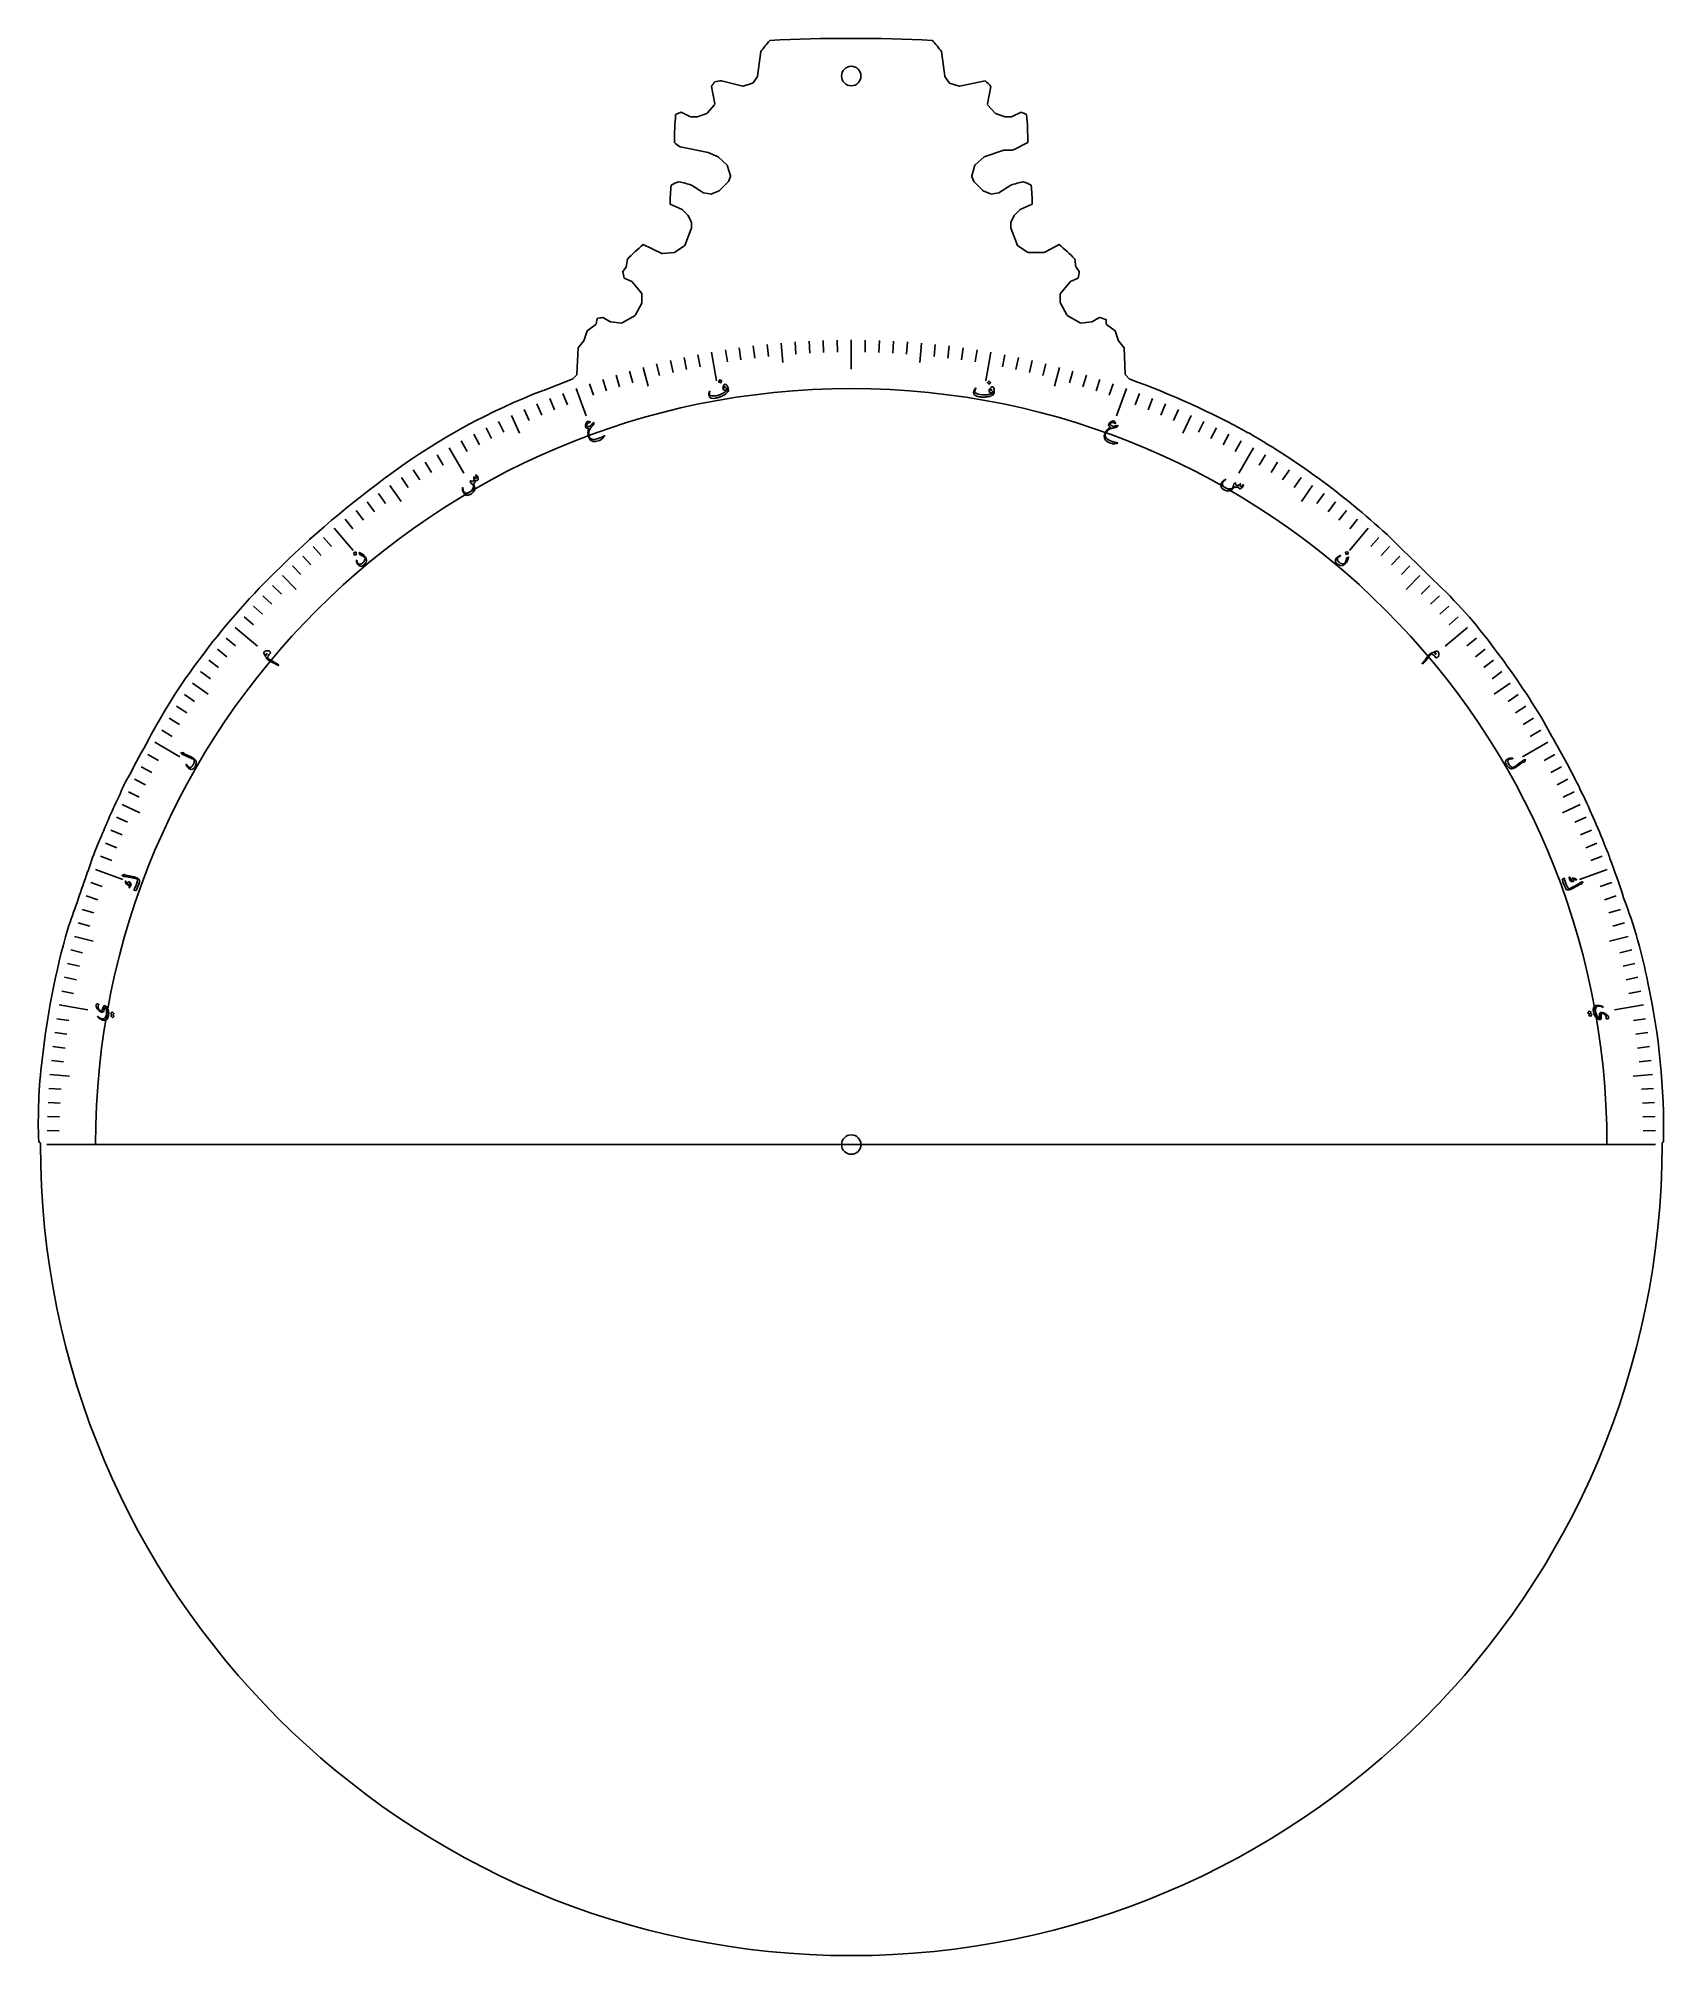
# Model space of a CAD drawing. Header units: millimetres. Extents: x -125 to 125, y -125 to 170.
import ezdxf

# ---------------------------------------------------------------- set-up
doc = ezdxf.new("R2010")
doc.units = ezdxf.units.MM
for name, color, linetype in [('CUT_INNER', 6, 'Continuous'), ('CUT_OUTER', 1, 'Continuous'), ('ENGRAVE', 7, 'Continuous'), ('ENGRAVE_FINE', 8, 'Continuous'), ('TEXT', 5, 'Continuous')]:
    doc.layers.add(name, color=color, linetype=linetype)

msp = doc.modelspace()

# ---------------------------------------------------------------- linework, layer by layer
at = {"layer": 'CUT_INNER'}
for centre in [(0, 164.67), (0, 0)]:
    msp.add_circle(centre, 1.5, dxfattribs=at)
at = {"layer": 'CUT_OUTER'}
for points in [[(-14.45, 164.67), (-13.94, 168.44), (-13.94, 168.44)], [(13.9, 168.44), (13.9, 168.44), (14.41, 164.67)], [(-21.04, 160.39), (-21.54, 163.08), (-21.54, 163.08)], [(-19.99, 163.95), (-19.98, 163.95), (-16.74, 163.09)], [(-16.66, 163.1), (-15.2, 163.58)], [(-15.12, 163.64), (-14.47, 164.61)], [(14.44, 164.61), (15.08, 163.64)], [(15.16, 163.58), (16.62, 163.09)], [(16.7, 163.09), (20.64, 163.95), (20.64, 163.95)], [(21.5, 163.08), (21.5, 163.08), (21, 160.39)], [(-22.21, 158.96), (-21.07, 160.26)], [(21.03, 160.26), (22.17, 158.96)], [(-26.21, 159.1), (-26.21, 159.1), (-24.86, 158.43)], [(-24.79, 158.41), (-23.64, 158.41)], [(-23.59, 158.42), (-22.27, 158.92)], [(22.23, 158.92), (23.55, 158.42)], [(23.61, 158.41), (24.75, 158.41)], [(24.82, 158.43), (26.17, 159.1), (26.17, 159.1)], [(-20.53, 152.2), (-22.05, 152.88), (-22.06, 152.88), (-22.08, 152.89), (-26.38, 153.75), (-26.38, 153.75)], [(-19.16, 151.01), (-20.49, 152.18)], [(-18.62, 149.3), (-19.11, 150.94)], [(19.07, 150.94), (18.58, 149.3)], [(20.44, 152.17), (19.12, 151.01)], [(23.38, 153.22), (20.49, 152.2)], [(24.79, 153.23), (24.79, 153.23), (23.43, 153.23)], [(-24.65, 147.87), (-24.65, 147.87), (-22.78, 146.68)], [(-20.31, 147.02), (-18.97, 148.37)], [(-18.94, 148.42), (-18.62, 149.2)], [(18.58, 149.2), (18.9, 148.42)], [(18.93, 148.37), (20.27, 147.02)], [(22.74, 146.68), (24.61, 147.87), (24.62, 147.87)], [(-26.06, 144.08), (-27.94, 144.93), (-27.94, 144.93)], [(-22.72, 146.65), (-21.58, 146.49)], [(-21.5, 146.5), (-20.36, 146.99)], [(20.32, 146.99), (21.46, 146.5)], [(21.55, 146.49), (22.68, 146.65)], [(27.9, 144.93), (27.9, 144.93), (26.02, 144.08)], [(-25.19, 143.22), (-26.02, 144.05)], [(-24.67, 142.2), (-25.16, 143.18)], [(-24.65, 141.16), (-24.65, 142.13)], [(24.62, 142.13), (24.62, 141.16)], [(25.12, 143.18), (24.63, 142.2)], [(25.98, 144.05), (25.15, 143.22)], [(-25.67, 138.58), (-24.66, 141.1)], [(24.63, 141.1), (25.64, 138.58)], [(-34.68, 135.29), (-34.51, 136.46), (-34.51, 136.46)], [(-32.09, 138.71), (-32.08, 138.7), (-29.19, 137.34)], [(-29.11, 137.33), (-27.29, 137.49)], [(-27.22, 137.52), (-25.73, 138.51)], [(25.69, 138.51), (27.17, 137.52)], [(27.25, 137.5), (29.76, 137.5)], [(29.84, 137.51), (32.05, 138.7), (32.05, 138.71)], [(34.47, 136.46), (34.47, 136.46), (34.64, 135.29)], [(-35.2, 134.56), (-35.2, 134.56), (-34.7, 135.22)], [(-33.85, 133.02), (-35.02, 133.52), (-35.03, 133.52)], [(-32.3, 131.14), (-33.79, 132.97)], [(33.76, 132.97), (32.26, 131.14)], [(34.99, 133.52), (34.99, 133.52), (33.81, 133.02)], [(34.67, 135.22), (35.16, 134.56), (35.16, 134.56)], [(-32.26, 129.75), (-32.26, 131.05)], [(32.22, 131.05), (32.22, 129.75)], [(-39.34, 126.49), (-39.18, 127.29), (-39.18, 127.3)], [(-38.31, 127.47), (-38.31, 127.47), (-37.13, 126.79)], [(-35.33, 126.63), (-33.33, 127.79)], [(-33.28, 127.85), (-32.28, 129.68)], [(32.24, 129.68), (33.24, 127.85)], [(33.3, 127.79), (35.29, 126.63)], [(37.09, 126.79), (38.27, 127.47), (38.27, 127.47)], [(39.31, 127.12), (39.31, 127.12), (39.31, 126.51)], [(-41.24, 123.87), (-40.73, 125.39), (-40.73, 125.39), (-40.73, 125.4), (-39.39, 126.4)], [(-37.07, 126.77), (-35.42, 126.61)], [(35.38, 126.61), (37.03, 126.77)], [(39.37, 126.39), (40.69, 125.4), (40.69, 125.39), (40.69, 125.39), (41.2, 123.87)], [(-42.29, 118.71), (-42.12, 122.8), (-42.11, 122.8), (-42.11, 122.8), (-41.27, 123.82)], [(41.23, 123.82), (42.07, 122.8), (42.08, 122.8), (42.08, 122.8), (42.25, 118.71)], [(-42.96, 117.98), (-42.33, 118.61)], [(42.29, 118.61), (42.92, 117.98)], [(-47.47, 116.23), (-43.01, 117.95)], [(83.22, 93.41), (85.3, 91.37)], [(106.73, 65.23), (107.75, 63.36)], [(-116.62, 45.18), (-115.87, 46.89), (-115.78, 47.13)], [(-125, 0), (-125, 0.22), (-125.27, 0.4), (-125.27, 0.4)], [(125.23, 0.4), (125.23, 0.4), (125, 0.25), (125, 0)]]:
    msp.add_lwpolyline(points, dxfattribs=at)
for centre, radius, start, end in [((2.74, 156.51), 20.5, 138.2303, 144.4215), ((-0.02, -81.44), 251.92, 87.1482, 92.8518), ((-4.1, 155.46), 22.19, 35.7905, 41.5072), ((-14.63, 158.44), 8.33, 140.1876, 146.1427), ((-18.71, 153.04), 10.98, 96.6938, 102.1818), ((-16.71, 163.24), 0.15, 255.2479, 288.4488), ((-15.24, 163.73), 0.15, 288.4488, 326.3259), ((-14.6, 164.69), 0.15, 326.3259, 352.234), ((14.56, 164.69), 0.15, 187.766, 213.6741), ((15.2, 163.73), 0.15, 213.6741, 251.5651), ((16.67, 163.24), 0.15, 251.5651, 282.273), ((12.46, 154.91), 12.19, 42.0852, 47.8329), ((-21.18, 160.36), 0.15, 318.8324, 10.6259), ((21.15, 160.36), 0.15, 169.3741, 221.1676), ((18.92, 154.76), 46.17, 175.0296, 180.3996), ((-23.06, 149.96), 9.67, 108.9859, 114.5034), ((-24.79, 158.56), 0.15, 243.4349, 270), ((-23.64, 158.56), 0.15, 270, 290.5504), ((-22.32, 159.06), 0.15, 290.5504, 318.8324), ((22.28, 159.06), 0.15, 221.1676, 249.4496), ((23.61, 158.56), 0.15, 249.4496, 270), ((24.75, 158.56), 0.15, 270, 296.5651), ((22.94, 149.74), 9.9, 65.5611, 70.9495), ((-17.85, 154.8), 45.06, 359.5344, 5.0363), ((-19.6, 163.12), 11.58, 228.63, 234.1119), ((13.37, 179.1), 28.28, 293.8235, 299.3069), ((-20.59, 152.06), 0.15, 48.8067, 66.0119), ((-19.25, 150.9), 0.15, 16.703, 48.8067), ((19.22, 150.9), 0.15, 131.1933, 163.297), ((20.54, 152.06), 0.15, 109.4375, 131.1933), ((23.43, 153.08), 0.15, 90, 109.4375), ((1.41, 144.68), 29.35, 173.7664, 179.5149), ((-22.03, 136.15), 13.05, 110.3156, 116.0972), ((-31, 128.34), 20.53, 71.9951, 77.5), ((-19.08, 148.47), 0.15, 315, 338.2272), ((-18.76, 149.26), 0.15, 338.2272, 16.703), ((18.72, 149.26), 0.15, 163.297, 201.8443), ((19.04, 148.47), 0.15, 201.8443, 224.9741), ((30.74, 129.17), 19.67, 102.3912, 108.1328), ((21.73, 135.56), 13.69, 64.0379, 69.5493), ((-1.32, 144.69), 29.22, 0.4724, 6.2463), ((-22.7, 146.8), 0.15, 237.5264, 261.8285), ((-21.56, 146.64), 0.15, 261.8285, 293.2057), ((-20.42, 147.13), 0.15, 293.2057, 315), ((20.38, 147.13), 0.15, 224.9741, 246.7943), ((21.52, 146.64), 0.15, 246.7943, 278.1715), ((22.66, 146.8), 0.15, 278.1715, 302.4566), ((-26.12, 143.94), 0.15, 45.0414, 65.5362), ((-25.3, 143.11), 0.15, 26.5651, 45.0414), ((-24.8, 142.13), 0.15, 360, 26.5651), ((24.77, 142.13), 0.15, 153.4349, 180), ((25.26, 143.11), 0.15, 135, 153.4349), ((26.09, 143.94), 0.15, 114.4638, 135), ((-24.8, 141.16), 0.15, 338.1891, 0), ((24.77, 141.16), 0.15, 180, 201.8109), ((-10.24, 112.74), 33.93, 130.0786, 135.6587), ((-29.12, 137.48), 0.15, 244.786, 275.2216), ((-27.3, 137.64), 0.15, 275.2216, 303.6901), ((-25.81, 138.63), 0.15, 303.6901, 338.1891), ((25.78, 138.63), 0.15, 201.8109, 236.2887), ((27.25, 137.65), 0.15, 236.2887, 270), ((29.76, 137.65), 0.15, 270, 298.297), ((9.79, 112.31), 34.53, 44.3757, 49.8571), ((-24.78, 135.77), 10.49, 186.6321, 192.3814), ((-34.82, 135.31), 0.15, 323.1135, 351.8865), ((-33.91, 132.88), 0.15, 39.2791, 66.7943), ((33.87, 132.88), 0.15, 113.2057, 140.6983), ((34.79, 135.31), 0.15, 188.1135, 216.8865), ((24.86, 135.74), 10.37, 347.6549, 353.4657), ((-32.41, 131.05), 0.15, 360, 39.2791), ((32.37, 131.05), 0.15, 140.6983, 180), ((-36.99, 118.61), 8.95, 98.4542, 104.0997), ((-33.41, 127.92), 0.15, 300.2479, 331.408), ((-32.41, 129.75), 0.15, 331.408, 0), ((32.37, 129.75), 0.15, 180, 208.621), ((33.37, 127.92), 0.15, 208.621, 239.7371), ((35.11, 116.24), 11.67, 68.9028, 74.268), ((-39.48, 126.52), 0.15, 306.8533, 348.7219), ((-37.05, 126.92), 0.15, 240.2615, 264.3017), ((-35.41, 126.76), 0.15, 264.3017, 300.2479), ((35.37, 126.76), 0.15, 239.7371, 275.6983), ((37.02, 126.92), 0.15, 275.6983, 299.713), ((39.46, 126.51), 0.15, 180, 233.1715), ((-41.38, 123.91), 0.15, 320.1809, 341.5651), ((41.35, 123.91), 0.15, 198.4349, 219.7784), ((-42.43, 118.72), 0.15, 315, 357.6191), ((42.4, 118.72), 0.15, 182.3809, 225.0518), ((-11.33, 22.31), 100.64, 111.0473, 126.1092), ((-43.06, 118.09), 0.15, 291.0364, 315), ((43.02, 118.09), 0.15, 225.0518, 248.9636), ((-2.08, -5.84), 131.73, 61.2566, 70.0021), ((2.51, 7.32), 118.01, 46.8465, 60.1375), ((15.75, -16.7), 148.11, 125.6786, 134.9888), ((1.23, 1.25), 123.24, 44.0581, 46.9908), ((-11.05, 8.86), 111.1, 134.5354, 143.5184), ((39.6, 32.9), 73.76, 36.1974, 47.1172), ((-31.33, 22.34), 86.79, 142.7101, 152.5436), ((2.03, 2.55), 122.03, 30.9074, 37.2811), ((-0.99, 0.54), 123.87, 150.0676, 152.8613), ((0.81, 0.44), 124.08, 26.5993, 30.4718), ((-93, 46.06), 21.28, 148.9126, 158.3981), ((-0.58, 0.25), 124.37, 154.4474, 157.856), ((104.97, 51.91), 7.93, 21.6088, 31.0614), ((0.3, 0.14), 124.67, 21.5528, 26.0173), ((-424.46, 150.58), 325.38, 340.392, 341.0997), ((105.14, 40.59), 12.33, 16.5218, 25.7022), ((-1329.21, 457.29), 1280.67, 340.66426, 341.04946), ((1.39, 0.48), 123.53, 17.6919, 20.6735), ((48.41, 10.77), 75.74, 10.791, 21.0931), ((-6.76, 0.34), 118.67, 163.8941, 173.8603), ((19.55, 2.38), 105.69, 358.9287, 12.3296), ((-45.12, 3.43), 80.21, 173.1283, 182.1625), ((0, 0), 125, 180, 0)]:
    msp.add_arc(centre, radius, start, end, dxfattribs=at)
at = {"layer": 'ENGRAVE'}
for points in [[(-21.53, 122.12), (-20.75, 117.68)], [(-10.81, 123.53), (-10.55, 120.54)], [(0, 124), (0, 119.5)], [(0, 124), (0, 119.5)], [(10.81, 123.53), (10.55, 120.54)], [(21.53, 122.12), (20.75, 117.68)], [(-32.09, 119.77), (-31.32, 116.88)], [(32.09, 119.77), (31.32, 116.88)], [(-42.41, 116.52), (-40.87, 112.29)], [(42.41, 116.52), (40.87, 112.29)], [(-52.4, 112.38), (-51.14, 109.66)], [(52.4, 112.38), (51.14, 109.66)], [(-62, 107.39), (-59.75, 103.49)], [(62, 107.39), (59.75, 103.49)], [(-71.12, 101.57), (-69.4, 99.12)], [(71.12, 101.57), (69.4, 99.12)], [(-79.71, 94.99), (-76.81, 91.54)], [(79.71, 94.99), (76.81, 91.54)], [(-87.68, 87.68), (-85.56, 85.56)], [(87.68, 87.68), (85.56, 85.56)], [(-94.99, 79.71), (-91.54, 76.81)], [(94.99, 79.71), (91.54, 76.81)], [(-101.57, 71.12), (-99.12, 69.4)], [(101.57, 71.12), (99.12, 69.4)], [(-107.39, 62), (-103.49, 59.75)], [(107.39, 62), (103.49, 59.75)], [(-112.38, 52.4), (-109.66, 51.14)], [(112.38, 52.4), (109.66, 51.14)], [(-116.52, 42.41), (-112.29, 40.87)], [(116.52, 42.41), (112.29, 40.87)], [(-119.77, 32.09), (-116.88, 31.32)], [(119.77, 32.09), (116.88, 31.32)], [(-122.12, 21.53), (-117.68, 20.75)], [(122.12, 21.53), (117.68, 20.75)], [(-123.53, 10.81), (-120.54, 10.55)], [(123.53, 10.81), (120.54, 10.55)], [(-124, 0), (-119.5, 0)], [(-124, 0), (124, 0)], [(124, 0), (119.5, 0)]]:
    msp.add_lwpolyline(points, dxfattribs=at)
msp.add_arc((0, 0), 116.5, 0, 180, dxfattribs=at)
at = {"layer": 'ENGRAVE_FINE'}
for points in [[(-25.78, 121.29), (-25.39, 119.46)], [(-23.66, 121.72), (-23.3, 119.88)], [(-19.4, 122.47), (-19.1, 120.62)], [(-17.26, 122.79), (-17, 120.94)], [(-15.11, 123.08), (-14.88, 121.21)], [(-12.96, 123.32), (-12.77, 121.46)], [(-8.65, 123.7), (-8.52, 121.83)], [(-6.49, 123.83), (-6.39, 121.96)], [(-4.33, 123.92), (-4.26, 122.05)], [(-2.16, 123.98), (-2.13, 122.11)], [(2.16, 123.98), (2.13, 122.11)], [(4.33, 123.92), (4.26, 122.05)], [(6.49, 123.83), (6.39, 121.96)], [(8.65, 123.7), (8.52, 121.83)], [(12.96, 123.32), (12.77, 121.46)], [(15.11, 123.08), (14.88, 121.21)], [(17.26, 122.79), (17, 120.94)], [(19.4, 122.47), (19.1, 120.62)], [(23.66, 121.72), (23.3, 119.88)], [(25.78, 121.29), (25.39, 119.46)], [(-36.25, 118.58), (-35.71, 116.79)], [(-34.18, 119.2), (-33.66, 117.39)], [(-30, 120.32), (-29.54, 118.5)], [(-27.89, 120.82), (-27.47, 118.99)], [(27.89, 120.82), (27.47, 118.99)], [(30, 120.32), (29.54, 118.5)], [(34.18, 119.2), (33.66, 117.39)], [(36.25, 118.58), (35.71, 116.79)], [(-44.44, 115.76), (-43.77, 114.01)], [(-40.37, 117.24), (-39.76, 115.47)], [(-38.32, 117.93), (-37.74, 116.15)], [(38.32, 117.93), (37.74, 116.15)], [(40.37, 117.24), (39.76, 115.47)], [(44.44, 115.76), (43.77, 114.01)], [(-50.44, 113.28), (-49.67, 111.57)], [(-48.45, 114.14), (-47.72, 112.42)], [(-46.45, 114.97), (-45.75, 113.23)], [(46.45, 114.97), (45.75, 113.23)], [(48.45, 114.14), (47.72, 112.42)], [(50.44, 113.28), (49.67, 111.57)], [(-58.21, 109.49), (-57.33, 107.83)], [(-56.29, 110.48), (-55.44, 108.81)], [(-54.36, 111.45), (-53.54, 109.77)], [(54.36, 111.45), (53.54, 109.77)], [(56.29, 110.48), (55.44, 108.81)], [(58.21, 109.49), (57.33, 107.83)], [(-60.12, 108.45), (-59.21, 106.81)], [(60.12, 108.45), (59.21, 106.81)], [(-67.54, 104), (-66.51, 102.42)], [(-65.71, 105.16), (-64.72, 103.57)], [(-63.86, 106.29), (-62.9, 104.68)], [(63.86, 106.29), (62.9, 104.68)], [(65.71, 105.16), (64.72, 103.57)], [(67.54, 104), (66.51, 102.42)], [(-69.34, 102.8), (-68.29, 101.25)], [(69.34, 102.8), (68.29, 101.25)], [(-76.34, 97.71), (-75.19, 96.24)], [(-74.63, 99.03), (-73.5, 97.53)], [(-72.89, 100.32), (-71.78, 98.8)], [(72.89, 100.32), (71.78, 98.8)], [(74.63, 99.03), (73.5, 97.53)], [(76.34, 97.71), (75.19, 96.24)], [(-78.04, 96.37), (-76.86, 94.91)], [(78.04, 96.37), (76.86, 94.91)], [(-82.97, 92.15), (-81.72, 90.76)], [(-81.35, 93.58), (-80.12, 92.17)], [(81.35, 93.58), (80.12, 92.17)], [(82.97, 92.15), (81.72, 90.76)], [(-86.14, 89.2), (-84.84, 87.85)], [(-84.57, 90.69), (-83.29, 89.32)], [(84.57, 90.69), (83.29, 89.32)], [(86.14, 89.2), (84.84, 87.85)], [(-89.2, 86.14), (-87.85, 84.84)], [(89.2, 86.14), (87.85, 84.84)], [(-92.15, 82.97), (-90.76, 81.72)], [(-90.69, 84.57), (-89.32, 83.29)], [(90.69, 84.57), (89.32, 83.29)], [(92.15, 82.97), (90.76, 81.72)], [(-93.58, 81.35), (-92.17, 80.12)], [(93.58, 81.35), (92.17, 80.12)], [(-96.37, 78.04), (-94.91, 76.86)], [(96.37, 78.04), (94.91, 76.86)], [(-99.03, 74.63), (-97.53, 73.5)], [(-97.71, 76.34), (-96.24, 75.19)], [(97.71, 76.34), (96.24, 75.19)], [(99.03, 74.63), (97.53, 73.5)], [(-100.32, 72.89), (-98.8, 71.78)], [(100.32, 72.89), (98.8, 71.78)], [(-102.8, 69.34), (-101.25, 68.29)], [(102.8, 69.34), (101.25, 68.29)], [(-105.16, 65.71), (-103.57, 64.72)], [(-104, 67.54), (-102.42, 66.51)], [(104, 67.54), (102.42, 66.51)], [(105.16, 65.71), (103.57, 64.72)], [(-106.29, 63.86), (-104.68, 62.9)], [(106.29, 63.86), (104.68, 62.9)], [(-108.45, 60.12), (-106.81, 59.21)], [(108.45, 60.12), (106.81, 59.21)], [(-110.48, 56.29), (-108.81, 55.44)], [(-109.49, 58.21), (-107.83, 57.33)], [(109.49, 58.21), (107.83, 57.33)], [(110.48, 56.29), (108.81, 55.44)], [(-111.45, 54.36), (-109.77, 53.54)], [(111.45, 54.36), (109.77, 53.54)], [(-113.28, 50.44), (-111.57, 49.67)], [(113.28, 50.44), (111.57, 49.67)], [(-114.14, 48.45), (-112.42, 47.72)], [(114.14, 48.45), (112.42, 47.72)], [(-115.76, 44.44), (-114.01, 43.77)], [(-114.97, 46.45), (-113.23, 45.75)], [(114.97, 46.45), (113.23, 45.75)], [(115.76, 44.44), (114.01, 43.77)], [(-117.24, 40.37), (-115.47, 39.76)], [(117.24, 40.37), (115.47, 39.76)], [(-118.58, 36.25), (-116.79, 35.71)], [(-117.93, 38.32), (-116.15, 37.74)], [(117.93, 38.32), (116.15, 37.74)], [(118.58, 36.25), (116.79, 35.71)], [(-119.2, 34.18), (-117.39, 33.66)], [(119.2, 34.18), (117.39, 33.66)], [(-120.32, 30), (-118.5, 29.54)], [(120.32, 30), (118.5, 29.54)], [(-120.82, 27.89), (-118.99, 27.47)], [(120.82, 27.89), (118.99, 27.47)], [(-121.72, 23.66), (-119.88, 23.3)], [(-121.29, 25.78), (-119.46, 25.39)], [(121.29, 25.78), (119.46, 25.39)], [(121.72, 23.66), (119.88, 23.3)], [(-122.47, 19.4), (-120.62, 19.1)], [(122.47, 19.4), (120.62, 19.1)], [(-123.08, 15.11), (-121.21, 14.88)], [(-122.79, 17.26), (-120.94, 17)], [(122.79, 17.26), (120.94, 17)], [(123.08, 15.11), (121.21, 14.88)], [(-123.32, 12.96), (-121.46, 12.77)], [(123.32, 12.96), (121.46, 12.77)], [(-123.83, 6.49), (-121.96, 6.39)], [(-123.7, 8.65), (-121.83, 8.52)], [(123.7, 8.65), (121.83, 8.52)], [(123.83, 6.49), (121.96, 6.39)], [(-123.92, 4.33), (-122.05, 4.26)], [(123.92, 4.33), (122.05, 4.26)], [(-123.98, 2.16), (-122.11, 2.13)], [(123.98, 2.16), (122.11, 2.13)]]:
    msp.add_lwpolyline(points, dxfattribs=at)
at = {"layer": 'TEXT'}
for points in [[(-19.53, 117.16), (-19.45, 117.18), (-19.38, 117.16), (-19.3, 117.12), (-19.21, 117.03), (-19.13, 116.92), (-19.06, 116.79), (-19, 116.63), (-18.95, 116.44), (-18.93, 116.37), (-18.93, 116.3), (-18.93, 116.24), (-18.94, 116.19), (-18.99, 116.07), (-19.06, 115.95), (-19.17, 115.83), (-19.32, 115.71), (-19.4, 115.65), (-19.48, 115.59), (-19.57, 115.54), (-19.66, 115.49), (-19.76, 115.44), (-19.86, 115.39), (-19.96, 115.34), (-20.06, 115.29), (-20.17, 115.25), (-20.27, 115.21), (-20.38, 115.17), (-20.48, 115.14), (-20.58, 115.11), (-20.68, 115.09), (-20.77, 115.06), (-20.87, 115.04), (-21.27, 115), (-21.58, 115.05), (-21.8, 115.19), (-21.93, 115.43), (-21.94, 115.48), (-21.95, 115.55), (-21.95, 115.63), (-21.95, 115.71), (-21.95, 115.8), (-21.93, 115.9), (-21.9, 115.99), (-21.87, 116.08), (-21.86, 116.09), (-21.85, 116.1), (-21.84, 116.11), (-21.83, 116.11), (-21.82, 116.11), (-21.81, 116.11), (-21.8, 116.1), (-21.79, 116.09), (-21.79, 116.08), (-21.79, 116.07), (-21.79, 116.06), (-21.79, 116.05), (-21.85, 115.84), (-21.85, 115.67), (-21.8, 115.54), (-21.68, 115.45), (-21.45, 115.38), (-21.17, 115.37), (-20.85, 115.4), (-20.48, 115.5), (-20.32, 115.55), (-20.16, 115.61), (-20, 115.68), (-19.84, 115.75), (-19.69, 115.84), (-19.53, 115.93), (-19.38, 116.03), (-19.23, 116.14), (-19.15, 116.2), (-19.09, 116.27), (-19.06, 116.33), (-19.04, 116.4), (-19.06, 116.44), (-19.09, 116.48), (-19.12, 116.51), (-19.16, 116.54), (-19.17, 116.54), (-19.17, 116.53), (-19.18, 116.53), (-19.18, 116.51), (-19.22, 116.42), (-19.27, 116.35), (-19.32, 116.3), (-19.39, 116.27), (-19.52, 116.24), (-19.62, 116.26), (-19.71, 116.33), (-19.77, 116.44), (-19.78, 116.54), (-19.77, 116.67), (-19.73, 116.83), (-19.65, 117.02), (-19.63, 117.07), (-19.6, 117.11), (-19.56, 117.14), (-19.53, 117.16)], [(-20.3, 117.82), (-20.29, 117.83), (-20.29, 117.83), (-20.28, 117.83), (-20.27, 117.83), (-20.19, 117.82), (-20.12, 117.79), (-20.05, 117.76), (-19.99, 117.73), (-19.98, 117.72), (-19.98, 117.71), (-19.97, 117.71), (-19.98, 117.7), (-20.1, 117.4), (-20.11, 117.39), (-20.11, 117.39), (-20.12, 117.39), (-20.14, 117.39), (-20.15, 117.4), (-20.17, 117.41), (-20.19, 117.42), (-20.22, 117.43), (-20.26, 117.45), (-20.31, 117.47), (-20.36, 117.49), (-20.42, 117.51), (-20.43, 117.51), (-20.43, 117.52), (-20.43, 117.52), (-20.43, 117.53)], [(-19.4, 116.67), (-19.39, 116.68), (-19.39, 116.7), (-19.4, 116.72), (-19.42, 116.73), (-19.48, 116.76), (-19.54, 116.76), (-19.58, 116.73), (-19.61, 116.67), (-19.62, 116.66), (-19.62, 116.64), (-19.61, 116.63), (-19.6, 116.62), (-19.55, 116.6), (-19.49, 116.6), (-19.45, 116.62), (-19.4, 116.67)], [(21.72, 116.78), (21.8, 116.77), (21.86, 116.73), (21.92, 116.65), (21.98, 116.55), (22.02, 116.42), (22.04, 116.26), (22.04, 116.09), (22.02, 115.9), (22.01, 115.83), (21.99, 115.76), (21.97, 115.71), (21.94, 115.66), (21.86, 115.56), (21.74, 115.48), (21.6, 115.4), (21.42, 115.34), (21.33, 115.31), (21.23, 115.29), (21.13, 115.26), (21.02, 115.25), (20.92, 115.23), (20.81, 115.22), (20.69, 115.21), (20.58, 115.2), (20.46, 115.2), (20.35, 115.2), (20.24, 115.2), (20.14, 115.2), (20.03, 115.21), (19.93, 115.22), (19.84, 115.23), (19.74, 115.24), (19.35, 115.34), (19.07, 115.5), (18.92, 115.7), (18.87, 115.96), (18.88, 116.02), (18.9, 116.09), (18.92, 116.16), (18.94, 116.24), (18.98, 116.33), (19.03, 116.41), (19.09, 116.49), (19.16, 116.56), (19.16, 116.57), (19.18, 116.57), (19.19, 116.57), (19.2, 116.57), (19.21, 116.57), (19.22, 116.56), (19.22, 116.56), (19.23, 116.54), (19.23, 116.53), (19.22, 116.52), (19.22, 116.51), (19.21, 116.5), (19.08, 116.33), (19.03, 116.17), (19.04, 116.03), (19.11, 115.91), (19.31, 115.76), (19.56, 115.65), (19.88, 115.58), (20.26, 115.54), (20.43, 115.53), (20.6, 115.53), (20.77, 115.54), (20.94, 115.56), (21.12, 115.59), (21.29, 115.62), (21.47, 115.66), (21.65, 115.71), (21.75, 115.74), (21.82, 115.79), (21.88, 115.84), (21.92, 115.89), (21.91, 115.94), (21.9, 115.98), (21.88, 116.02), (21.85, 116.06), (21.85, 116.06), (21.84, 116.06), (21.83, 116.06), (21.83, 116.05), (21.76, 115.97), (21.69, 115.92), (21.62, 115.89), (21.54, 115.89), (21.41, 115.91), (21.32, 115.96), (21.27, 116.05), (21.25, 116.18), (21.27, 116.28), (21.33, 116.4), (21.42, 116.53), (21.55, 116.69), (21.59, 116.72), (21.64, 116.75), (21.68, 116.77), (21.72, 116.78)], [(21.22, 117.66), (21.23, 117.66), (21.24, 117.66), (21.24, 117.66), (21.25, 117.66), (21.32, 117.62), (21.38, 117.57), (21.43, 117.52), (21.48, 117.46), (21.49, 117.45), (21.49, 117.45), (21.49, 117.44), (21.48, 117.43), (21.26, 117.19), (21.26, 117.19), (21.25, 117.19), (21.24, 117.19), (21.23, 117.2), (21.22, 117.21), (21.2, 117.22), (21.19, 117.24), (21.16, 117.27), (21.13, 117.29), (21.09, 117.33), (21.05, 117.36), (21, 117.41), (21, 117.41), (20.99, 117.42), (20.99, 117.42), (21, 117.43)], [(21.67, 116.27), (21.69, 116.28), (21.69, 116.29), (21.69, 116.31), (21.68, 116.33), (21.62, 116.38), (21.57, 116.4), (21.52, 116.39), (21.47, 116.35), (21.46, 116.33), (21.46, 116.32), (21.46, 116.31), (21.47, 116.3), (21.51, 116.25), (21.56, 116.24), (21.61, 116.24), (21.67, 116.27)], [(-40.75, 111.4), (-40.7, 111.43), (-40.64, 111.45), (-40.57, 111.46), (-40.49, 111.45), (-40.45, 111.44), (-40.41, 111.43), (-40.38, 111.42), (-40.34, 111.41), (-40.31, 111.4), (-40.28, 111.39), (-40.26, 111.37), (-40.23, 111.36), (-40.22, 111.34), (-40.22, 111.33), (-40.23, 111.31), (-40.27, 111.31), (-40.48, 111.24), (-40.65, 111.13), (-40.79, 110.96), (-40.89, 110.75), (-40.89, 110.73), (-40.89, 110.72), (-40.88, 110.71), (-40.86, 110.71), (-40.7, 110.66), (-40.55, 110.65), (-40.39, 110.67), (-40.24, 110.73), (-40.21, 110.74), (-40.18, 110.77), (-40.14, 110.81), (-40.1, 110.85), (-40.02, 110.95), (-39.96, 111.03), (-39.9, 111.1), (-39.85, 111.16), (-39.81, 111.21), (-39.78, 111.24), (-39.76, 111.27), (-39.75, 111.29), (-39.72, 111.31), (-39.71, 111.3), (-39.7, 111.28), (-39.69, 111.24), (-39.7, 111.13), (-39.7, 111.05), (-39.71, 110.99), (-39.73, 110.96), (-39.79, 110.9), (-39.85, 110.84), (-39.91, 110.76), (-39.97, 110.68), (-40.04, 110.6), (-40.11, 110.5), (-40.18, 110.41), (-40.25, 110.3), (-40.39, 110.05), (-40.46, 109.79), (-40.47, 109.52), (-40.43, 109.23), (-40.38, 109.09), (-40.31, 108.96), (-40.21, 108.85), (-40.1, 108.77), (-39.86, 108.68), (-39.55, 108.67), (-39.18, 108.75), (-38.74, 108.9), (-38.67, 108.93), (-38.6, 108.96), (-38.52, 108.99), (-38.44, 109.03), (-38.36, 109.08), (-38.27, 109.12), (-38.17, 109.17), (-38.08, 109.23), (-38.06, 109.23), (-38.05, 109.24), (-38.04, 109.24), (-38.03, 109.23), (-38.03, 109.19), (-38.08, 109.11), (-38.17, 109), (-38.31, 108.86), (-38.39, 108.77), (-38.47, 108.7), (-38.54, 108.65), (-38.6, 108.62), (-38.82, 108.52), (-39.04, 108.44), (-39.23, 108.38), (-39.41, 108.35), (-39.78, 108.35), (-40.07, 108.47), (-40.3, 108.68), (-40.46, 109.01), (-40.56, 109.38), (-40.59, 109.73), (-40.55, 110.05), (-40.44, 110.35), (-40.59, 110.36), (-40.71, 110.38), (-40.8, 110.41), (-40.88, 110.45), (-40.9, 110.47), (-40.92, 110.49), (-40.94, 110.51), (-40.95, 110.54), (-40.97, 110.63), (-40.98, 110.71), (-40.98, 110.79), (-40.97, 110.87), (-40.94, 111.03), (-40.89, 111.17), (-40.83, 111.3), (-40.75, 111.4)], [(40.39, 111.53), (40.45, 111.52), (40.5, 111.5), (40.56, 111.46), (40.62, 111.41), (40.65, 111.37), (40.67, 111.34), (40.69, 111.31), (40.71, 111.28), (40.73, 111.25), (40.74, 111.22), (40.75, 111.19), (40.76, 111.17), (40.76, 111.14), (40.75, 111.13), (40.73, 111.13), (40.7, 111.15), (40.5, 111.24), (40.29, 111.26), (40.08, 111.22), (39.86, 111.12), (39.85, 111.11), (39.85, 111.1), (39.85, 111.09), (39.86, 111.07), (39.95, 110.93), (40.06, 110.82), (40.2, 110.74), (40.35, 110.68), (40.38, 110.68), (40.42, 110.68), (40.47, 110.68), (40.54, 110.69), (40.65, 110.72), (40.76, 110.74), (40.85, 110.75), (40.92, 110.77), (40.98, 110.78), (41.03, 110.79), (41.07, 110.8), (41.09, 110.8), (41.12, 110.8), (41.13, 110.79), (41.12, 110.76), (41.1, 110.73), (41.02, 110.65), (40.97, 110.59), (40.92, 110.55), (40.89, 110.54), (40.81, 110.53), (40.72, 110.52), (40.62, 110.5), (40.52, 110.48), (40.42, 110.46), (40.31, 110.43), (40.19, 110.4), (40.06, 110.37), (39.8, 110.26), (39.58, 110.11), (39.39, 109.91), (39.24, 109.67), (39.19, 109.52), (39.16, 109.38), (39.17, 109.24), (39.2, 109.09), (39.32, 108.88), (39.56, 108.67), (39.89, 108.49), (40.32, 108.32), (40.39, 108.3), (40.47, 108.28), (40.55, 108.26), (40.64, 108.23), (40.73, 108.21), (40.83, 108.19), (40.93, 108.17), (41.04, 108.15), (41.06, 108.14), (41.07, 108.14), (41.08, 108.13), (41.08, 108.12), (41.05, 108.09), (40.97, 108.07), (40.82, 108.04), (40.62, 108.01), (40.51, 108), (40.4, 108), (40.32, 108), (40.25, 108.02), (40.01, 108.09), (39.8, 108.16), (39.61, 108.24), (39.45, 108.33), (39.18, 108.57), (39.02, 108.85), (38.99, 109.16), (39.07, 109.52), (39.24, 109.86), (39.44, 110.15), (39.68, 110.37), (39.95, 110.53), (39.85, 110.63), (39.77, 110.72), (39.71, 110.81), (39.68, 110.88), (39.67, 110.91), (39.67, 110.94), (39.68, 110.97), (39.69, 111), (39.73, 111.08), (39.77, 111.15), (39.82, 111.21), (39.88, 111.26), (40.01, 111.37), (40.14, 111.45), (40.26, 111.5), (40.39, 111.53)], [(-57.87, 103.14), (-57.88, 103.16), (-57.88, 103.17), (-57.87, 103.18), (-57.86, 103.19), (-57.85, 103.19), (-57.83, 103.2), (-57.82, 103.19), (-57.81, 103.19), (-57.76, 103.16), (-57.72, 103.12), (-57.68, 103.06), (-57.64, 102.99), (-57.59, 102.88), (-57.55, 102.76), (-57.53, 102.64), (-57.52, 102.52), (-57.53, 102.49), (-57.54, 102.46), (-57.55, 102.44), (-57.57, 102.42), (-57.64, 102.37), (-57.73, 102.34), (-57.84, 102.32), (-57.96, 102.32), (-57.98, 102.16), (-58.03, 102.03), (-58.12, 101.94), (-58.24, 101.87), (-58.21, 101.8), (-58.18, 101.73), (-58.15, 101.66), (-58.13, 101.6), (-58.11, 101.54), (-58.09, 101.48), (-58.07, 101.41), (-58.06, 101.35), (-58.04, 101.24), (-58.05, 101.12), (-58.07, 101.01), (-58.1, 100.89), (-58.21, 100.67), (-58.35, 100.47), (-58.53, 100.3), (-58.73, 100.17), (-58.99, 100.06), (-59.22, 100.04), (-59.44, 100.09), (-59.65, 100.23), (-59.7, 100.29), (-59.75, 100.37), (-59.8, 100.47), (-59.84, 100.59), (-59.88, 100.72), (-59.91, 100.87), (-59.93, 101.02), (-59.94, 101.19), (-59.94, 101.2), (-59.94, 101.21), (-59.94, 101.22), (-59.93, 101.23), (-59.92, 101.23), (-59.91, 101.23), (-59.9, 101.23), (-59.89, 101.23), (-59.88, 101.23), (-59.88, 101.22), (-59.87, 101.21), (-59.87, 101.2), (-59.85, 100.97), (-59.82, 100.8), (-59.78, 100.67), (-59.73, 100.6), (-59.54, 100.46), (-59.34, 100.41), (-59.13, 100.42), (-58.89, 100.52), (-58.61, 100.71), (-58.4, 100.93), (-58.27, 101.19), (-58.21, 101.47), (-58.29, 101.6), (-58.38, 101.72), (-58.51, 101.84), (-58.65, 101.95), (-58.67, 101.96), (-58.68, 101.97), (-58.69, 101.98), (-58.69, 102), (-58.69, 102.04), (-58.7, 102.08), (-58.7, 102.12), (-58.7, 102.16), (-58.7, 102.19), (-58.7, 102.22), (-58.7, 102.25), (-58.7, 102.27), (-58.7, 102.29), (-58.69, 102.29), (-58.68, 102.3), (-58.67, 102.29), (-58.67, 102.29), (-58.66, 102.29), (-58.64, 102.28), (-58.63, 102.28), (-58.61, 102.27), (-58.59, 102.26), (-58.57, 102.25), (-58.55, 102.23), (-58.5, 102.21), (-58.46, 102.19), (-58.43, 102.18), (-58.42, 102.18), (-58.33, 102.22), (-58.26, 102.28), (-58.19, 102.36), (-58.14, 102.47), (-58.13, 102.52), (-58.14, 102.6), (-58.16, 102.7), (-58.19, 102.82), (-58.19, 102.84), (-58.19, 102.85), (-58.19, 102.86), (-58.18, 102.87), (-58.18, 102.88), (-58.17, 102.88), (-58.16, 102.89), (-58.15, 102.89), (-58.13, 102.88), (-58.1, 102.84), (-58.07, 102.79), (-58.04, 102.71), (-57.96, 102.7), (-57.87, 102.72), (-57.79, 102.75), (-57.72, 102.79), (-57.73, 102.81), (-57.74, 102.83), (-57.76, 102.84), (-57.77, 102.85), (-57.78, 102.85), (-57.79, 102.86), (-57.8, 102.87), (-57.8, 102.88)], [(60.38, 101.69), (60.4, 101.7), (60.41, 101.71), (60.42, 101.71), (60.43, 101.7), (60.45, 101.69), (60.45, 101.68), (60.46, 101.67), (60.46, 101.65), (60.45, 101.6), (60.44, 101.55), (60.41, 101.49), (60.37, 101.42), (60.3, 101.31), (60.22, 101.22), (60.13, 101.14), (60.02, 101.08), (59.99, 101.06), (59.97, 101.06), (59.94, 101.06), (59.91, 101.06), (59.83, 101.1), (59.76, 101.16), (59.69, 101.25), (59.63, 101.35), (59.48, 101.29), (59.35, 101.27), (59.22, 101.3), (59.1, 101.37), (59.05, 101.31), (59.01, 101.25), (58.97, 101.19), (58.92, 101.14), (58.88, 101.09), (58.84, 101.04), (58.79, 101), (58.75, 100.96), (58.65, 100.89), (58.55, 100.83), (58.44, 100.79), (58.33, 100.76), (58.07, 100.75), (57.83, 100.77), (57.6, 100.84), (57.38, 100.95), (57.16, 101.11), (57.02, 101.31), (56.96, 101.53), (56.98, 101.77), (57.01, 101.85), (57.05, 101.93), (57.11, 102.02), (57.19, 102.12), (57.29, 102.22), (57.4, 102.32), (57.52, 102.41), (57.66, 102.51), (57.67, 102.51), (57.68, 102.52), (57.69, 102.52), (57.7, 102.51), (57.71, 102.51), (57.72, 102.5), (57.72, 102.49), (57.72, 102.48), (57.72, 102.47), (57.72, 102.46), (57.71, 102.46), (57.7, 102.45), (57.52, 102.32), (57.38, 102.21), (57.3, 102.11), (57.26, 102.02), (57.23, 101.8), (57.28, 101.59), (57.41, 101.42), (57.6, 101.26), (57.92, 101.11), (58.21, 101.04), (58.5, 101.05), (58.77, 101.15), (58.84, 101.28), (58.9, 101.42), (58.94, 101.59), (58.97, 101.77), (58.97, 101.79), (58.97, 101.8), (58.98, 101.82), (58.99, 101.82), (59.02, 101.85), (59.06, 101.87), (59.09, 101.9), (59.12, 101.92), (59.15, 101.93), (59.18, 101.95), (59.2, 101.96), (59.22, 101.97), (59.23, 101.98), (59.24, 101.98), (59.25, 101.97), (59.25, 101.96), (59.25, 101.95), (59.26, 101.94), (59.26, 101.93), (59.26, 101.91), (59.26, 101.89), (59.26, 101.87), (59.26, 101.85), (59.26, 101.82), (59.27, 101.76), (59.27, 101.72), (59.28, 101.7), (59.28, 101.68), (59.36, 101.63), (59.45, 101.59), (59.55, 101.58), (59.67, 101.59), (59.72, 101.61), (59.78, 101.65), (59.86, 101.72), (59.95, 101.81), (59.96, 101.82), (59.97, 101.82), (59.98, 101.82), (60, 101.82), (60.01, 101.82), (60.02, 101.82), (60.02, 101.81), (60.03, 101.8), (60.03, 101.78), (60.01, 101.74), (59.98, 101.68), (59.93, 101.62), (59.97, 101.54), (60.02, 101.48), (60.08, 101.42), (60.16, 101.38), (60.17, 101.4), (60.18, 101.42), (60.19, 101.44), (60.18, 101.45), (60.18, 101.47), (60.18, 101.48), (60.19, 101.49), (60.19, 101.5)], [(-76.69, 91.21), (-76.69, 91.21), (-76.69, 91.22), (-76.68, 91.23), (-76.67, 91.23), (-76.6, 91.26), (-76.52, 91.27), (-76.45, 91.28), (-76.37, 91.28), (-76.37, 91.28), (-76.36, 91.28), (-76.35, 91.27), (-76.35, 91.26), (-76.31, 90.94), (-76.31, 90.93), (-76.31, 90.92), (-76.32, 90.92), (-76.34, 90.92), (-76.35, 90.92), (-76.37, 90.92), (-76.4, 90.91), (-76.43, 90.91), (-76.47, 90.9), (-76.52, 90.9), (-76.57, 90.89), (-76.64, 90.88), (-76.65, 90.88), (-76.65, 90.88), (-76.66, 90.88), (-76.66, 90.89)], [(-75.82, 91.22), (-75.76, 91.2), (-75.69, 91.17), (-75.63, 91.13), (-75.56, 91.1), (-75.5, 91.06), (-75.43, 91.02), (-75.36, 90.97), (-75.29, 90.92), (-75.22, 90.87), (-75.16, 90.81), (-75.1, 90.75), (-75.05, 90.7), (-74.99, 90.63), (-74.94, 90.57), (-74.9, 90.5), (-74.85, 90.44), (-74.81, 90.36), (-74.78, 90.29), (-74.76, 90.21), (-74.75, 90.14), (-74.75, 89.94), (-74.8, 89.75), (-74.91, 89.56), (-75.07, 89.38), (-75.2, 89.26), (-75.33, 89.18), (-75.46, 89.13), (-75.6, 89.12), (-75.73, 89.15), (-75.85, 89.2), (-75.96, 89.28), (-76.06, 89.4), (-76.15, 89.53), (-76.22, 89.68), (-76.26, 89.84), (-76.29, 90), (-76.29, 90.03), (-76.28, 90.04), (-76.27, 90.05), (-76.26, 90.06), (-76.24, 90.05), (-76.23, 90.04), (-76.22, 90.03), (-76.22, 90), (-76.17, 89.8), (-76.1, 89.65), (-76, 89.54), (-75.89, 89.47), (-75.75, 89.45), (-75.62, 89.47), (-75.47, 89.54), (-75.32, 89.65), (-75.16, 89.81), (-75.04, 89.99), (-74.97, 90.18), (-74.93, 90.38), (-74.93, 90.39), (-74.94, 90.39), (-74.94, 90.4), (-74.95, 90.41), (-75.01, 90.48), (-75.09, 90.55), (-75.2, 90.62), (-75.32, 90.69), (-75.38, 90.73), (-75.45, 90.76), (-75.5, 90.79), (-75.56, 90.81), (-75.6, 90.84), (-75.65, 90.86), (-75.69, 90.87), (-75.73, 90.88), (-75.75, 90.89), (-75.77, 90.9), (-75.78, 90.91), (-75.78, 90.92), (-75.87, 91.2), (-75.87, 91.22), (-75.86, 91.23), (-75.85, 91.23), (-75.82, 91.22)], [(76.67, 90.51), (76.66, 90.44), (76.64, 90.37), (76.62, 90.31), (76.59, 90.23), (76.57, 90.16), (76.54, 90.09), (76.5, 90.01), (76.46, 89.93), (76.42, 89.86), (76.38, 89.79), (76.33, 89.72), (76.29, 89.65), (76.23, 89.59), (76.18, 89.53), (76.12, 89.48), (76.06, 89.42), (76, 89.37), (75.93, 89.33), (75.86, 89.29), (75.79, 89.26), (75.6, 89.23), (75.4, 89.25), (75.2, 89.32), (74.98, 89.45), (74.85, 89.55), (74.74, 89.67), (74.68, 89.79), (74.64, 89.92), (74.64, 90.06), (74.67, 90.18), (74.74, 90.31), (74.83, 90.43), (74.95, 90.54), (75.08, 90.63), (75.23, 90.7), (75.39, 90.76), (75.41, 90.76), (75.43, 90.76), (75.44, 90.75), (75.44, 90.74), (75.45, 90.72), (75.44, 90.71), (75.42, 90.7), (75.4, 90.69), (75.21, 90.6), (75.07, 90.51), (74.98, 90.4), (74.94, 90.27), (74.94, 90.14), (74.98, 90), (75.07, 89.87), (75.21, 89.74), (75.4, 89.61), (75.59, 89.53), (75.79, 89.49), (75.99, 89.49), (76, 89.49), (76.01, 89.5), (76.01, 89.5), (76.02, 89.51), (76.08, 89.58), (76.13, 89.68), (76.18, 89.79), (76.23, 89.92), (76.26, 89.99), (76.28, 90.06), (76.3, 90.12), (76.31, 90.18), (76.33, 90.23), (76.34, 90.28), (76.35, 90.32), (76.35, 90.36), (76.35, 90.38), (76.36, 90.4), (76.37, 90.41), (76.38, 90.42), (76.64, 90.55), (76.66, 90.56), (76.67, 90.55), (76.67, 90.54), (76.67, 90.51)], [(76.5, 91.36), (76.51, 91.36), (76.52, 91.36), (76.52, 91.36), (76.53, 91.35), (76.57, 91.28), (76.6, 91.21), (76.62, 91.14), (76.63, 91.06), (76.63, 91.06), (76.63, 91.05), (76.62, 91.04), (76.62, 91.04), (76.31, 90.94), (76.3, 90.94), (76.29, 90.94), (76.29, 90.95), (76.28, 90.97), (76.28, 90.98), (76.27, 91), (76.27, 91.02), (76.26, 91.05), (76.24, 91.09), (76.23, 91.14), (76.21, 91.19), (76.19, 91.25), (76.19, 91.26), (76.19, 91.27), (76.19, 91.27), (76.2, 91.27)], [(-90.22, 75.13), (-90.26, 75.17), (-90.3, 75.22), (-90.33, 75.27), (-90.37, 75.31), (-90.4, 75.36), (-90.43, 75.41), (-90.46, 75.46), (-90.48, 75.52), (-90.52, 75.62), (-90.55, 75.71), (-90.55, 75.79), (-90.54, 75.86), (-90.49, 75.94), (-90.41, 76), (-90.3, 76.05), (-90.16, 76.08), (-90.12, 76.09), (-90.08, 76.09), (-90.04, 76.1), (-89.99, 76.1), (-89.95, 76.1), (-89.91, 76.1), (-89.86, 76.1), (-89.82, 76.1), (-89.8, 76.1), (-89.78, 76.1), (-89.76, 76.09), (-89.74, 76.08), (-89.7, 76.02), (-89.65, 75.97), (-89.61, 75.92), (-89.58, 75.88), (-89.56, 75.85), (-89.54, 75.82), (-89.52, 75.8), (-89.51, 75.79), (-89.51, 75.77), (-89.51, 75.76), (-89.52, 75.74), (-89.53, 75.73), (-89.74, 75.54), (-89.88, 75.34), (-89.95, 75.12), (-89.94, 74.9), (-89.94, 74.88), (-89.93, 74.86), (-89.92, 74.85), (-89.9, 74.84), (-89.67, 74.73), (-89.44, 74.61), (-89.2, 74.49), (-88.95, 74.35), (-88.63, 74.16), (-88.41, 74.01), (-88.29, 73.9), (-88.28, 73.83), (-88.29, 73.81), (-88.31, 73.81), (-88.34, 73.82), (-88.38, 73.85), (-88.46, 73.9), (-88.53, 73.95), (-88.62, 74), (-88.71, 74.05), (-88.8, 74.1), (-88.89, 74.15), (-88.99, 74.2), (-89.1, 74.25), (-89.45, 74.42), (-89.72, 74.56), (-89.91, 74.68), (-90.02, 74.77), (-90.06, 74.82), (-90.1, 74.87), (-90.13, 74.92), (-90.16, 74.97), (-90.18, 75.01), (-90.2, 75.05), (-90.21, 75.09), (-90.22, 75.13)], [(-90.2, 75.36), (-90.19, 75.39), (-90.18, 75.43), (-90.17, 75.47), (-90.15, 75.5), (-90.13, 75.54), (-90.11, 75.58), (-90.09, 75.61), (-90.06, 75.65), (-90.14, 75.64), (-90.2, 75.61), (-90.24, 75.59), (-90.26, 75.56), (-90.27, 75.51), (-90.27, 75.46), (-90.24, 75.41), (-90.2, 75.36)], [(89.65, 75.81), (89.71, 75.84), (89.76, 75.86), (89.81, 75.89), (89.86, 75.92), (89.92, 75.94), (89.97, 75.96), (90.03, 75.98), (90.08, 76), (90.19, 76.02), (90.28, 76.02), (90.36, 76.01), (90.42, 75.99), (90.5, 75.93), (90.54, 75.84), (90.57, 75.73), (90.58, 75.58), (90.58, 75.54), (90.58, 75.5), (90.58, 75.45), (90.57, 75.41), (90.57, 75.37), (90.56, 75.33), (90.55, 75.28), (90.54, 75.24), (90.54, 75.22), (90.53, 75.2), (90.52, 75.18), (90.5, 75.17), (90.44, 75.13), (90.38, 75.1), (90.33, 75.07), (90.29, 75.04), (90.25, 75.02), (90.22, 75.01), (90.2, 75), (90.18, 74.99), (90.16, 74.99), (90.15, 74.99), (90.13, 75.01), (90.12, 75.02), (89.97, 75.26), (89.8, 75.43), (89.6, 75.54), (89.38, 75.57), (89.36, 75.57), (89.34, 75.56), (89.32, 75.55), (89.31, 75.54), (89.16, 75.33), (89.01, 75.12), (88.84, 74.91), (88.67, 74.69), (88.43, 74.4), (88.24, 74.21), (88.11, 74.12), (88.03, 74.11), (88.02, 74.13), (88.03, 74.15), (88.04, 74.18), (88.07, 74.22), (88.13, 74.28), (88.2, 74.35), (88.26, 74.42), (88.33, 74.5), (88.39, 74.58), (88.46, 74.67), (88.52, 74.76), (88.59, 74.85), (88.82, 75.17), (89.01, 75.41), (89.16, 75.57), (89.27, 75.67), (89.33, 75.7), (89.38, 75.73), (89.43, 75.75), (89.48, 75.77), (89.53, 75.79), (89.58, 75.8), (89.62, 75.8), (89.65, 75.81)], [(89.88, 75.75), (89.91, 75.73), (89.94, 75.71), (89.98, 75.69), (90.01, 75.67), (90.04, 75.64), (90.08, 75.62), (90.11, 75.59), (90.14, 75.56), (90.14, 75.64), (90.13, 75.7), (90.11, 75.74), (90.08, 75.77), (90.04, 75.79), (89.99, 75.79), (89.94, 75.78), (89.88, 75.75)], [(-103.32, 60.34), (-103.33, 60.35), (-103.33, 60.36), (-103.33, 60.37), (-103.32, 60.39), (-103.32, 60.39), (-103.31, 60.4), (-103.29, 60.4), (-103.28, 60.4), (-103.19, 60.39), (-103.11, 60.38), (-103.04, 60.39), (-102.97, 60.4), (-102.95, 60.4), (-102.93, 60.39), (-102.91, 60.38), (-102.9, 60.35), (-102.89, 60.34), (-102.89, 60.32), (-102.88, 60.31), (-102.87, 60.3), (-102.87, 60.29), (-102.86, 60.28), (-102.86, 60.27), (-102.86, 60.26), (-102.85, 60.24), (-102.84, 60.23), (-102.82, 60.21), (-102.81, 60.2), (-102.75, 60.17), (-102.69, 60.14), (-102.62, 60.11), (-102.55, 60.08), (-102.47, 60.04), (-102.38, 60.01), (-102.29, 59.97), (-102.2, 59.93), (-102.1, 59.89), (-102.02, 59.85), (-101.93, 59.81), (-101.86, 59.78), (-101.78, 59.75), (-101.72, 59.71), (-101.66, 59.69), (-101.6, 59.66), (-101.45, 59.57), (-101.31, 59.47), (-101.19, 59.36), (-101.08, 59.24), (-101.03, 59.15), (-101, 59.04), (-100.99, 58.9), (-101, 58.75), (-101.03, 58.59), (-101.06, 58.45), (-101.11, 58.33), (-101.16, 58.22), (-101.35, 57.98), (-101.56, 57.84), (-101.79, 57.82), (-102.04, 57.91), (-102.2, 58.02), (-102.34, 58.16), (-102.46, 58.33), (-102.56, 58.53), (-102.56, 58.54), (-102.57, 58.55), (-102.56, 58.56), (-102.56, 58.57), (-102.55, 58.58), (-102.54, 58.59), (-102.53, 58.59), (-102.52, 58.59), (-102.51, 58.58), (-102.5, 58.58), (-102.49, 58.57), (-102.48, 58.56), (-102.38, 58.4), (-102.29, 58.28), (-102.21, 58.2), (-102.13, 58.15), (-101.93, 58.11), (-101.75, 58.15), (-101.59, 58.29), (-101.43, 58.52), (-101.34, 58.74), (-101.28, 58.95), (-101.28, 59.15), (-101.33, 59.33), (-101.38, 59.36), (-101.45, 59.39), (-101.53, 59.43), (-101.61, 59.47), (-101.71, 59.51), (-101.82, 59.56), (-101.94, 59.61), (-102.07, 59.66), (-102.2, 59.72), (-102.33, 59.78), (-102.46, 59.83), (-102.59, 59.89), (-102.71, 59.95), (-102.83, 60), (-102.95, 60.06), (-103.07, 60.12), (-103.18, 60.16), (-103.19, 60.17), (-103.2, 60.18), (-103.21, 60.19), (-103.22, 60.2)], [(103.92, 59.31), (103.93, 59.31), (103.94, 59.3), (103.95, 59.3), (103.96, 59.29), (103.96, 59.28), (103.96, 59.27), (103.96, 59.25), (103.95, 59.24), (103.89, 59.17), (103.85, 59.1), (103.81, 59.04), (103.79, 58.98), (103.78, 58.96), (103.77, 58.95), (103.74, 58.94), (103.71, 58.94), (103.7, 58.94), (103.68, 58.94), (103.67, 58.94), (103.66, 58.94), (103.64, 58.94), (103.63, 58.95), (103.62, 58.95), (103.61, 58.95), (103.6, 58.95), (103.58, 58.95), (103.56, 58.94), (103.54, 58.93), (103.49, 58.9), (103.43, 58.86), (103.37, 58.81), (103.3, 58.77), (103.23, 58.72), (103.16, 58.66), (103.08, 58.61), (103, 58.54), (102.92, 58.48), (102.84, 58.42), (102.77, 58.37), (102.7, 58.32), (102.63, 58.28), (102.57, 58.23), (102.52, 58.2), (102.47, 58.16), (102.31, 58.07), (102.16, 58), (102, 57.95), (101.84, 57.92), (101.74, 57.92), (101.63, 57.95), (101.51, 58.01), (101.38, 58.09), (101.26, 58.19), (101.15, 58.29), (101.07, 58.4), (101, 58.5), (100.88, 58.78), (100.87, 59.03), (100.97, 59.24), (101.17, 59.41), (101.35, 59.5), (101.54, 59.55), (101.75, 59.57), (101.97, 59.55), (101.98, 59.55), (101.99, 59.55), (102, 59.54), (102, 59.53), (102.01, 59.52), (102.01, 59.51), (102, 59.5), (102, 59.49), (101.99, 59.48), (101.98, 59.48), (101.96, 59.47), (101.95, 59.47), (101.77, 59.46), (101.62, 59.44), (101.51, 59.41), (101.43, 59.37), (101.29, 59.22), (101.24, 59.04), (101.27, 58.83), (101.39, 58.59), (101.54, 58.39), (101.69, 58.24), (101.86, 58.14), (102.04, 58.09), (102.1, 58.12), (102.16, 58.16), (102.23, 58.21), (102.31, 58.27), (102.39, 58.33), (102.49, 58.4), (102.59, 58.48), (102.7, 58.56), (102.82, 58.65), (102.94, 58.73), (103.05, 58.82), (103.16, 58.9), (103.27, 58.98), (103.38, 59.05), (103.49, 59.13), (103.59, 59.2), (103.69, 59.27), (103.71, 59.28), (103.72, 59.29), (103.73, 59.29), (103.74, 59.29)], [(-112.36, 41.54), (-112.31, 41.54), (-112.27, 41.55), (-112.23, 41.56), (-112.19, 41.57), (-112.15, 41.58), (-112.12, 41.6), (-112.08, 41.61), (-112.05, 41.63), (-112.03, 41.64), (-112.02, 41.64), (-112, 41.63), (-111.98, 41.61), (-111.91, 41.51), (-111.9, 41.5), (-111.89, 41.49), (-111.88, 41.48), (-111.88, 41.48), (-111.58, 41.44), (-111.31, 41.39), (-111.07, 41.35), (-110.87, 41.31), (-110.69, 41.28), (-110.54, 41.24), (-110.42, 41.21), (-110.33, 41.18), (-110.16, 41.12), (-110.11, 41.1), (-110.06, 41.07), (-110.01, 41.04), (-109.96, 41.01), (-109.91, 40.98), (-109.86, 40.94), (-109.81, 40.9), (-109.77, 40.86), (-109.73, 40.73), (-109.75, 40.49), (-109.85, 40.13), (-110.02, 39.65), (-110.08, 39.51), (-110.14, 39.38), (-110.19, 39.26), (-110.25, 39.15), (-110.26, 39.14), (-110.27, 39.13), (-110.28, 39.13), (-110.29, 39.13), (-110.34, 39.15), (-110.39, 39.16), (-110.43, 39.18), (-110.47, 39.19), (-110.51, 39.2), (-110.54, 39.21), (-110.56, 39.22), (-110.59, 39.23), (-110.6, 39.24), (-110.6, 39.24), (-110.6, 39.25), (-110.59, 39.26), (-110.54, 39.33), (-110.49, 39.43), (-110.43, 39.55), (-110.37, 39.7), (-110.21, 40.14), (-110.11, 40.49), (-110.06, 40.76), (-110.06, 40.94), (-110.17, 40.97), (-110.36, 41.02), (-110.65, 41.08), (-111.03, 41.15), (-111.41, 41.22), (-111.7, 41.27), (-111.9, 41.3), (-112.01, 41.31), (-112.03, 41.32), (-112.06, 41.32), (-112.09, 41.32), (-112.11, 41.32), (-112.13, 41.33), (-112.15, 41.33), (-112.17, 41.33), (-112.18, 41.33), (-112.21, 41.34), (-112.24, 41.34), (-112.26, 41.36), (-112.28, 41.38), (-112.39, 41.49), (-112.4, 41.5), (-112.4, 41.51), (-112.4, 41.51), (-112.4, 41.52), (-112.39, 41.53), (-112.38, 41.53), (-112.37, 41.54), (-112.36, 41.54)], [(-111.9, 40.58), (-111.9, 40.59), (-111.89, 40.59), (-111.89, 40.6), (-111.88, 40.6), (-111.87, 40.6), (-111.87, 40.6), (-111.86, 40.59), (-111.86, 40.59), (-111.7, 40.45), (-111.69, 40.44), (-111.68, 40.42), (-111.67, 40.41), (-111.67, 40.4), (-111.67, 40.35), (-111.67, 40.31), (-111.66, 40.27), (-111.64, 40.24), (-111.63, 40.23), (-111.62, 40.23), (-111.6, 40.24), (-111.57, 40.26), (-111.56, 40.28), (-111.55, 40.3), (-111.53, 40.32), (-111.52, 40.34), (-111.51, 40.36), (-111.49, 40.38), (-111.48, 40.4), (-111.47, 40.43), (-111.4, 40.5), (-111.32, 40.5), (-111.22, 40.43), (-111.1, 40.28), (-111.07, 40.23), (-111.05, 40.18), (-111.03, 40.14), (-111.03, 40.1), (-111.04, 40.06), (-111.05, 40), (-111.08, 39.93), (-111.11, 39.86), (-111.13, 39.81), (-111.15, 39.78), (-111.17, 39.74), (-111.19, 39.71), (-111.21, 39.68), (-111.23, 39.65), (-111.25, 39.63), (-111.27, 39.6), (-111.29, 39.59), (-111.3, 39.58), (-111.31, 39.58), (-111.33, 39.58), (-111.34, 39.59), (-111.35, 39.6), (-111.35, 39.61), (-111.35, 39.62), (-111.33, 39.67), (-111.32, 39.73), (-111.3, 39.79), (-111.28, 39.86), (-111.23, 39.99), (-111.21, 40.09), (-111.19, 40.16), (-111.19, 40.21), (-111.19, 40.22), (-111.2, 40.22), (-111.2, 40.22), (-111.21, 40.22), (-111.22, 40.22), (-111.23, 40.22), (-111.23, 40.21), (-111.24, 40.2), (-111.3, 40.11), (-111.33, 40.07), (-111.36, 40.04), (-111.38, 40.02), (-111.42, 40.01), (-111.45, 40), (-111.48, 39.99), (-111.51, 40), (-111.54, 40.01), (-111.71, 40.15), (-111.82, 40.28), (-111.89, 40.43), (-111.9, 40.58)], [(112.77, 40.4), (112.74, 40.37), (112.71, 40.34), (112.69, 40.3), (112.66, 40.27), (112.64, 40.24), (112.63, 40.2), (112.61, 40.17), (112.6, 40.13), (112.59, 40.12), (112.57, 40.11), (112.55, 40.11), (112.53, 40.11), (112.41, 40.13), (112.39, 40.14), (112.38, 40.14), (112.37, 40.14), (112.37, 40.14), (112.11, 39.98), (111.88, 39.84), (111.67, 39.72), (111.48, 39.62), (111.32, 39.53), (111.19, 39.46), (111.07, 39.4), (110.99, 39.37), (110.82, 39.31), (110.77, 39.29), (110.71, 39.28), (110.65, 39.27), (110.6, 39.26), (110.54, 39.26), (110.48, 39.25), (110.42, 39.25), (110.35, 39.26), (110.24, 39.33), (110.1, 39.54), (109.95, 39.87), (109.77, 40.34), (109.72, 40.49), (109.68, 40.63), (109.65, 40.76), (109.62, 40.88), (109.62, 40.89), (109.62, 40.9), (109.63, 40.91), (109.64, 40.91), (109.69, 40.94), (109.74, 40.96), (109.78, 40.98), (109.82, 40.99), (109.85, 41), (109.88, 41.01), (109.91, 41.02), (109.93, 41.03), (109.94, 41.03), (109.95, 41.03), (109.96, 41.02), (109.96, 41.01), (109.96, 40.92), (109.98, 40.82), (110.02, 40.69), (110.07, 40.54), (110.23, 40.09), (110.38, 39.75), (110.51, 39.52), (110.63, 39.39), (110.73, 39.42), (110.91, 39.51), (111.17, 39.65), (111.51, 39.84), (111.84, 40.04), (112.1, 40.19), (112.27, 40.29), (112.36, 40.35), (112.38, 40.36), (112.4, 40.38), (112.42, 40.39), (112.44, 40.41), (112.46, 40.42), (112.48, 40.43), (112.49, 40.44), (112.5, 40.45), (112.53, 40.46), (112.56, 40.47), (112.58, 40.48), (112.61, 40.48), (112.76, 40.46), (112.77, 40.46), (112.78, 40.45), (112.79, 40.45), (112.79, 40.44), (112.79, 40.43), (112.78, 40.42), (112.78, 40.41), (112.77, 40.4)], [(111.81, 40.84), (111.81, 40.83), (111.81, 40.83), (111.81, 40.82), (111.8, 40.82), (111.8, 40.81), (111.79, 40.81), (111.78, 40.81), (111.78, 40.81), (111.57, 40.81), (111.55, 40.82), (111.53, 40.82), (111.52, 40.83), (111.51, 40.83), (111.48, 40.87), (111.45, 40.9), (111.42, 40.93), (111.39, 40.94), (111.37, 40.94), (111.36, 40.93), (111.36, 40.91), (111.35, 40.87), (111.35, 40.85), (111.35, 40.83), (111.35, 40.81), (111.36, 40.78), (111.36, 40.76), (111.36, 40.74), (111.37, 40.71), (111.37, 40.68), (111.37, 40.58), (111.31, 40.53), (111.18, 40.52), (111, 40.55), (110.94, 40.58), (110.89, 40.6), (110.86, 40.63), (110.83, 40.65), (110.81, 40.69), (110.78, 40.74), (110.76, 40.81), (110.74, 40.89), (110.73, 40.94), (110.72, 40.98), (110.71, 41.02), (110.7, 41.05), (110.7, 41.09), (110.7, 41.12), (110.69, 41.16), (110.69, 41.19), (110.7, 41.21), (110.7, 41.22), (110.71, 41.23), (110.72, 41.24), (110.74, 41.24), (110.75, 41.24), (110.76, 41.23), (110.77, 41.22), (110.79, 41.17), (110.81, 41.12), (110.84, 41.06), (110.86, 40.99), (110.91, 40.87), (110.96, 40.77), (110.99, 40.71), (111.02, 40.67), (111.03, 40.67), (111.04, 40.67), (111.04, 40.67), (111.05, 40.67), (111.05, 40.68), (111.06, 40.69), (111.06, 40.69), (111.06, 40.71), (111.04, 40.81), (111.04, 40.86), (111.04, 40.9), (111.05, 40.94), (111.06, 40.97), (111.08, 41), (111.11, 41.02), (111.13, 41.04), (111.16, 41.04), (111.38, 41.05), (111.56, 41.02), (111.7, 40.95), (111.81, 40.84)], [(-116.02, 21.52), (-116.08, 21.42), (-116.1, 21.29), (-116.09, 21.14), (-116.05, 20.97), (-116, 20.86), (-115.93, 20.76), (-115.84, 20.68), (-115.74, 20.61), (-115.72, 20.6), (-115.7, 20.59), (-115.67, 20.59), (-115.65, 20.6), (-115.56, 20.64), (-115.49, 20.73), (-115.42, 20.85), (-115.37, 21.02), (-115.32, 21.19), (-115.27, 21.3), (-115.21, 21.37), (-115.14, 21.39), (-115.01, 21.37), (-114.9, 21.32), (-114.81, 21.25), (-114.73, 21.15), (-114.6, 20.85), (-114.52, 20.55), (-114.48, 20.23), (-114.5, 19.91), (-114.59, 19.57), (-114.73, 19.33), (-114.95, 19.19), (-115.23, 19.15), (-115.37, 19.17), (-115.53, 19.22), (-115.69, 19.3), (-115.86, 19.4), (-115.91, 19.43), (-115.95, 19.47), (-116, 19.5), (-116.04, 19.54), (-116.08, 19.57), (-116.12, 19.61), (-116.15, 19.65), (-116.19, 19.69), (-116.2, 19.71), (-116.2, 19.72), (-116.2, 19.73), (-116.18, 19.74), (-116.17, 19.75), (-116.15, 19.75), (-116.14, 19.74), (-116.12, 19.73), (-115.91, 19.54), (-115.71, 19.42), (-115.52, 19.36), (-115.35, 19.36), (-115.16, 19.44), (-115.01, 19.57), (-114.9, 19.76), (-114.84, 20.01), (-114.8, 20.33), (-114.82, 20.63), (-114.88, 20.91), (-114.99, 21.16), (-115, 21.18), (-115.01, 21.18), (-115.02, 21.18), (-115.04, 21.17), (-115.07, 21.13), (-115.1, 21.05), (-115.14, 20.94), (-115.18, 20.79), (-115.23, 20.63), (-115.28, 20.52), (-115.35, 20.45), (-115.43, 20.42), (-115.52, 20.41), (-115.6, 20.42), (-115.69, 20.44), (-115.78, 20.49), (-115.95, 20.6), (-116.11, 20.74), (-116.24, 20.91), (-116.35, 21.11), (-116.37, 21.16), (-116.39, 21.21), (-116.41, 21.26), (-116.42, 21.3), (-116.43, 21.35), (-116.43, 21.39), (-116.44, 21.43), (-116.43, 21.46), (-116.39, 21.6), (-116.32, 21.67), (-116.21, 21.68), (-116.06, 21.63), (-116.02, 21.61), (-116, 21.58), (-116, 21.55), (-116.02, 21.52)], [(116.38, 19.45), (116.4, 19.58), (116.38, 19.71), (116.32, 19.84), (116.22, 19.99), (116.13, 20.07), (116.04, 20.14), (115.93, 20.19), (115.81, 20.22), (115.79, 20.22), (115.77, 20.22), (115.74, 20.21), (115.72, 20.2), (115.65, 20.13), (115.61, 20.02), (115.6, 19.88), (115.61, 19.71), (115.62, 19.54), (115.6, 19.41), (115.57, 19.32), (115.51, 19.28), (115.38, 19.26), (115.26, 19.26), (115.15, 19.3), (115.05, 19.37), (114.82, 19.6), (114.64, 19.86), (114.5, 20.14), (114.41, 20.45), (114.37, 20.8), (114.43, 21.07), (114.58, 21.28), (114.83, 21.41), (114.97, 21.44), (115.14, 21.45), (115.31, 21.44), (115.51, 21.4), (115.57, 21.38), (115.62, 21.37), (115.67, 21.35), (115.72, 21.33), (115.77, 21.31), (115.82, 21.29), (115.87, 21.26), (115.91, 21.24), (115.93, 21.23), (115.94, 21.21), (115.94, 21.2), (115.93, 21.18), (115.92, 21.17), (115.9, 21.17), (115.88, 21.17), (115.87, 21.18), (115.6, 21.28), (115.37, 21.33), (115.18, 21.32), (115.02, 21.26), (114.86, 21.12), (114.76, 20.94), (114.73, 20.73), (114.75, 20.48), (114.84, 20.16), (114.95, 19.88), (115.1, 19.64), (115.29, 19.44), (115.3, 19.43), (115.32, 19.43), (115.33, 19.43), (115.34, 19.45), (115.36, 19.5), (115.36, 19.59), (115.36, 19.71), (115.34, 19.86), (115.34, 20.02), (115.35, 20.15), (115.39, 20.24), (115.45, 20.29), (115.53, 20.33), (115.62, 20.35), (115.71, 20.36), (115.81, 20.35), (116.01, 20.3), (116.2, 20.22), (116.38, 20.11), (116.55, 19.96), (116.59, 19.92), (116.63, 19.88), (116.66, 19.84), (116.69, 19.8), (116.71, 19.76), (116.73, 19.73), (116.74, 19.69), (116.75, 19.66), (116.76, 19.52), (116.72, 19.42), (116.61, 19.37), (116.46, 19.37), (116.41, 19.38), (116.39, 19.4), (116.37, 19.42), (116.38, 19.45)], [(-114.13, 20.16), (-114.14, 20.16), (-114.14, 20.17), (-114.14, 20.18), (-114.14, 20.19), (-114.12, 20.22), (-114.1, 20.25), (-114.08, 20.28), (-114.05, 20.31), (-114.03, 20.34), (-114, 20.36), (-113.98, 20.39), (-113.95, 20.41), (-113.94, 20.42), (-113.93, 20.42), (-113.92, 20.41), (-113.91, 20.41), (-113.67, 20.19), (-113.67, 20.19), (-113.67, 20.18), (-113.68, 20.17), (-113.68, 20.16), (-113.69, 20.15), (-113.7, 20.14), (-113.72, 20.13), (-113.74, 20.11), (-113.76, 20.08), (-113.78, 20.06), (-113.81, 20.02), (-113.84, 19.98), (-113.66, 19.81), (-113.65, 19.81), (-113.65, 19.8), (-113.66, 19.79), (-113.67, 19.78), (-113.68, 19.77), (-113.69, 19.76), (-113.71, 19.74), (-113.73, 19.71), (-113.76, 19.68), (-113.79, 19.65), (-113.83, 19.61), (-113.87, 19.56), (-113.87, 19.56), (-113.88, 19.55), (-113.88, 19.56), (-113.89, 19.56), (-114.12, 19.78), (-114.12, 19.78), (-114.13, 19.79), (-114.13, 19.8), (-114.12, 19.81), (-114.11, 19.84), (-114.09, 19.86), (-114.07, 19.89), (-114.05, 19.91), (-114.03, 19.93), (-114.01, 19.96), (-113.99, 19.98), (-113.97, 20)], [(114.15, 20.09), (114.15, 20.09), (114.16, 20.09), (114.16, 20.08), (114.16, 20.07), (114.15, 20.03), (114.14, 19.99), (114.13, 19.96), (114.12, 19.92), (114.11, 19.89), (114.09, 19.86), (114.07, 19.82), (114.06, 19.79), (114.05, 19.79), (114.04, 19.78), (114.03, 19.78), (114.02, 19.78), (113.72, 19.9), (113.72, 19.91), (113.72, 19.91), (113.72, 19.92), (113.72, 19.94), (113.73, 19.95), (113.74, 19.96), (113.74, 19.98), (113.75, 20), (113.77, 20.03), (113.78, 20.07), (113.8, 20.11), (113.81, 20.16), (113.58, 20.25), (113.57, 20.26), (113.57, 20.27), (113.57, 20.28), (113.58, 20.29), (113.58, 20.3), (113.59, 20.32), (113.6, 20.34), (113.61, 20.37), (113.63, 20.41), (113.65, 20.45), (113.67, 20.51), (113.69, 20.56), (113.69, 20.57), (113.7, 20.57), (113.7, 20.57), (113.71, 20.57), (114, 20.45), (114.01, 20.44), (114.01, 20.44), (114.01, 20.43), (114.01, 20.42), (114.01, 20.39), (114, 20.36), (114, 20.33), (113.99, 20.3), (113.98, 20.27), (113.96, 20.24), (113.95, 20.21), (113.93, 20.19)]]:
    msp.add_lwpolyline(points, close=True, dxfattribs=at)

doc.saveas('drawing.dxf')
